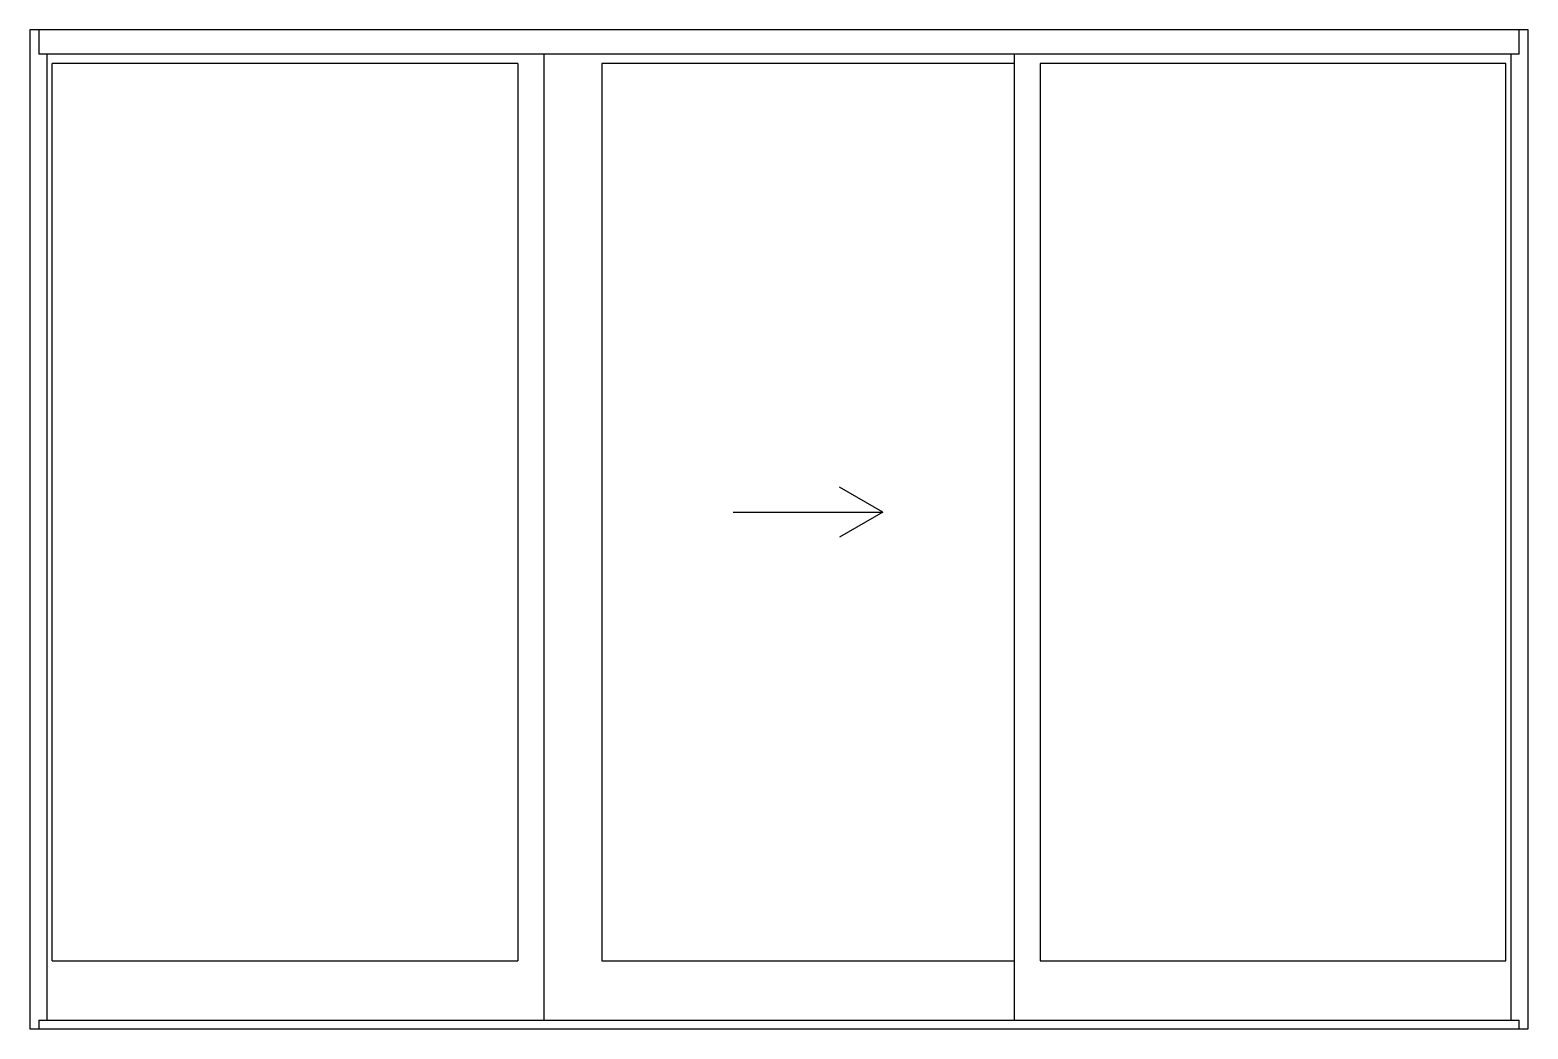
# Model space of a CAD drawing. Extents: x -239 to 68, y 0 to 111.
# Drawn here: x -89 to 31, y 31.3 to 111.3 of the extents above; entities that cross this region are included whole.
import ezdxf

# ---------------------------------------------------------------- set-up
doc = ezdxf.new("R2010")
doc.units = 0
doc.header["$LTSCALE"] = 0.25
doc.header["$MEASUREMENT"] = 0
doc.layers.get('0').update_dxf_attribs({"linetype": 'CONTINUOUS'})
doc.layers.add('FRAME', color=1, linetype='CONTINUOUS')
doc.layers.add('VENT', color=5, linetype='CONTINUOUS')

msp = doc.modelspace()

# ---------------------------------------------------------------- linework, layer by layer
for p, q in [((-20.72, 72.67), (-24.19, 74.67)), ((-32.72, 72.67), (-20.72, 72.67)), ((-20.72, 72.67), (-24.19, 70.67))]:
    msp.add_line(p, q)
at = {"layer": 'FRAME'}
for p, q in [((30.95, 111.29), (-89.05, 111.29)), ((-89.05, 111.29), (-89.05, 31.29)), ((-88.33, 111.29), (-88.33, 109.36)), ((30.23, 109.36), (30.23, 111.29)), ((30.95, 31.29), (30.95, 111.29)), ((30.23, 109.36), (-88.33, 109.36)), ((-87.71, 109.36), (-87.71, 32)), ((29.61, 32), (29.61, 109.36)), ((-89.05, 31.29), (30.95, 31.29)), ((-88.33, 32), (-88.33, 31.29)), ((-88.33, 32), (30.23, 32)), ((30.23, 31.29), (30.23, 32))]:
    msp.add_line(p, q, dxfattribs=at)
at = {"layer": 'VENT'}
for p, q in [((-47.89, 109.36), (-47.89, 32)), ((-10.21, 109.36), (-10.21, 32)), ((-49.96, 108.6), (-87.27, 108.6)), ((-87.27, 36.74), (-87.27, 108.6)), ((-49.96, 108.6), (-49.96, 36.74)), ((-10.21, 108.6), (-43.23, 108.6)), ((-43.23, 108.6), (-43.23, 36.74)), ((29.17, 108.6), (-8.14, 108.6)), ((-8.14, 108.6), (-8.14, 36.74)), ((29.17, 36.74), (29.17, 108.6)), ((-87.27, 36.74), (-49.96, 36.74)), ((-43.23, 36.74), (-10.21, 36.74)), ((-8.14, 36.74), (29.17, 36.74))]:
    msp.add_line(p, q, dxfattribs=at)

doc.saveas('drawing.dxf')
